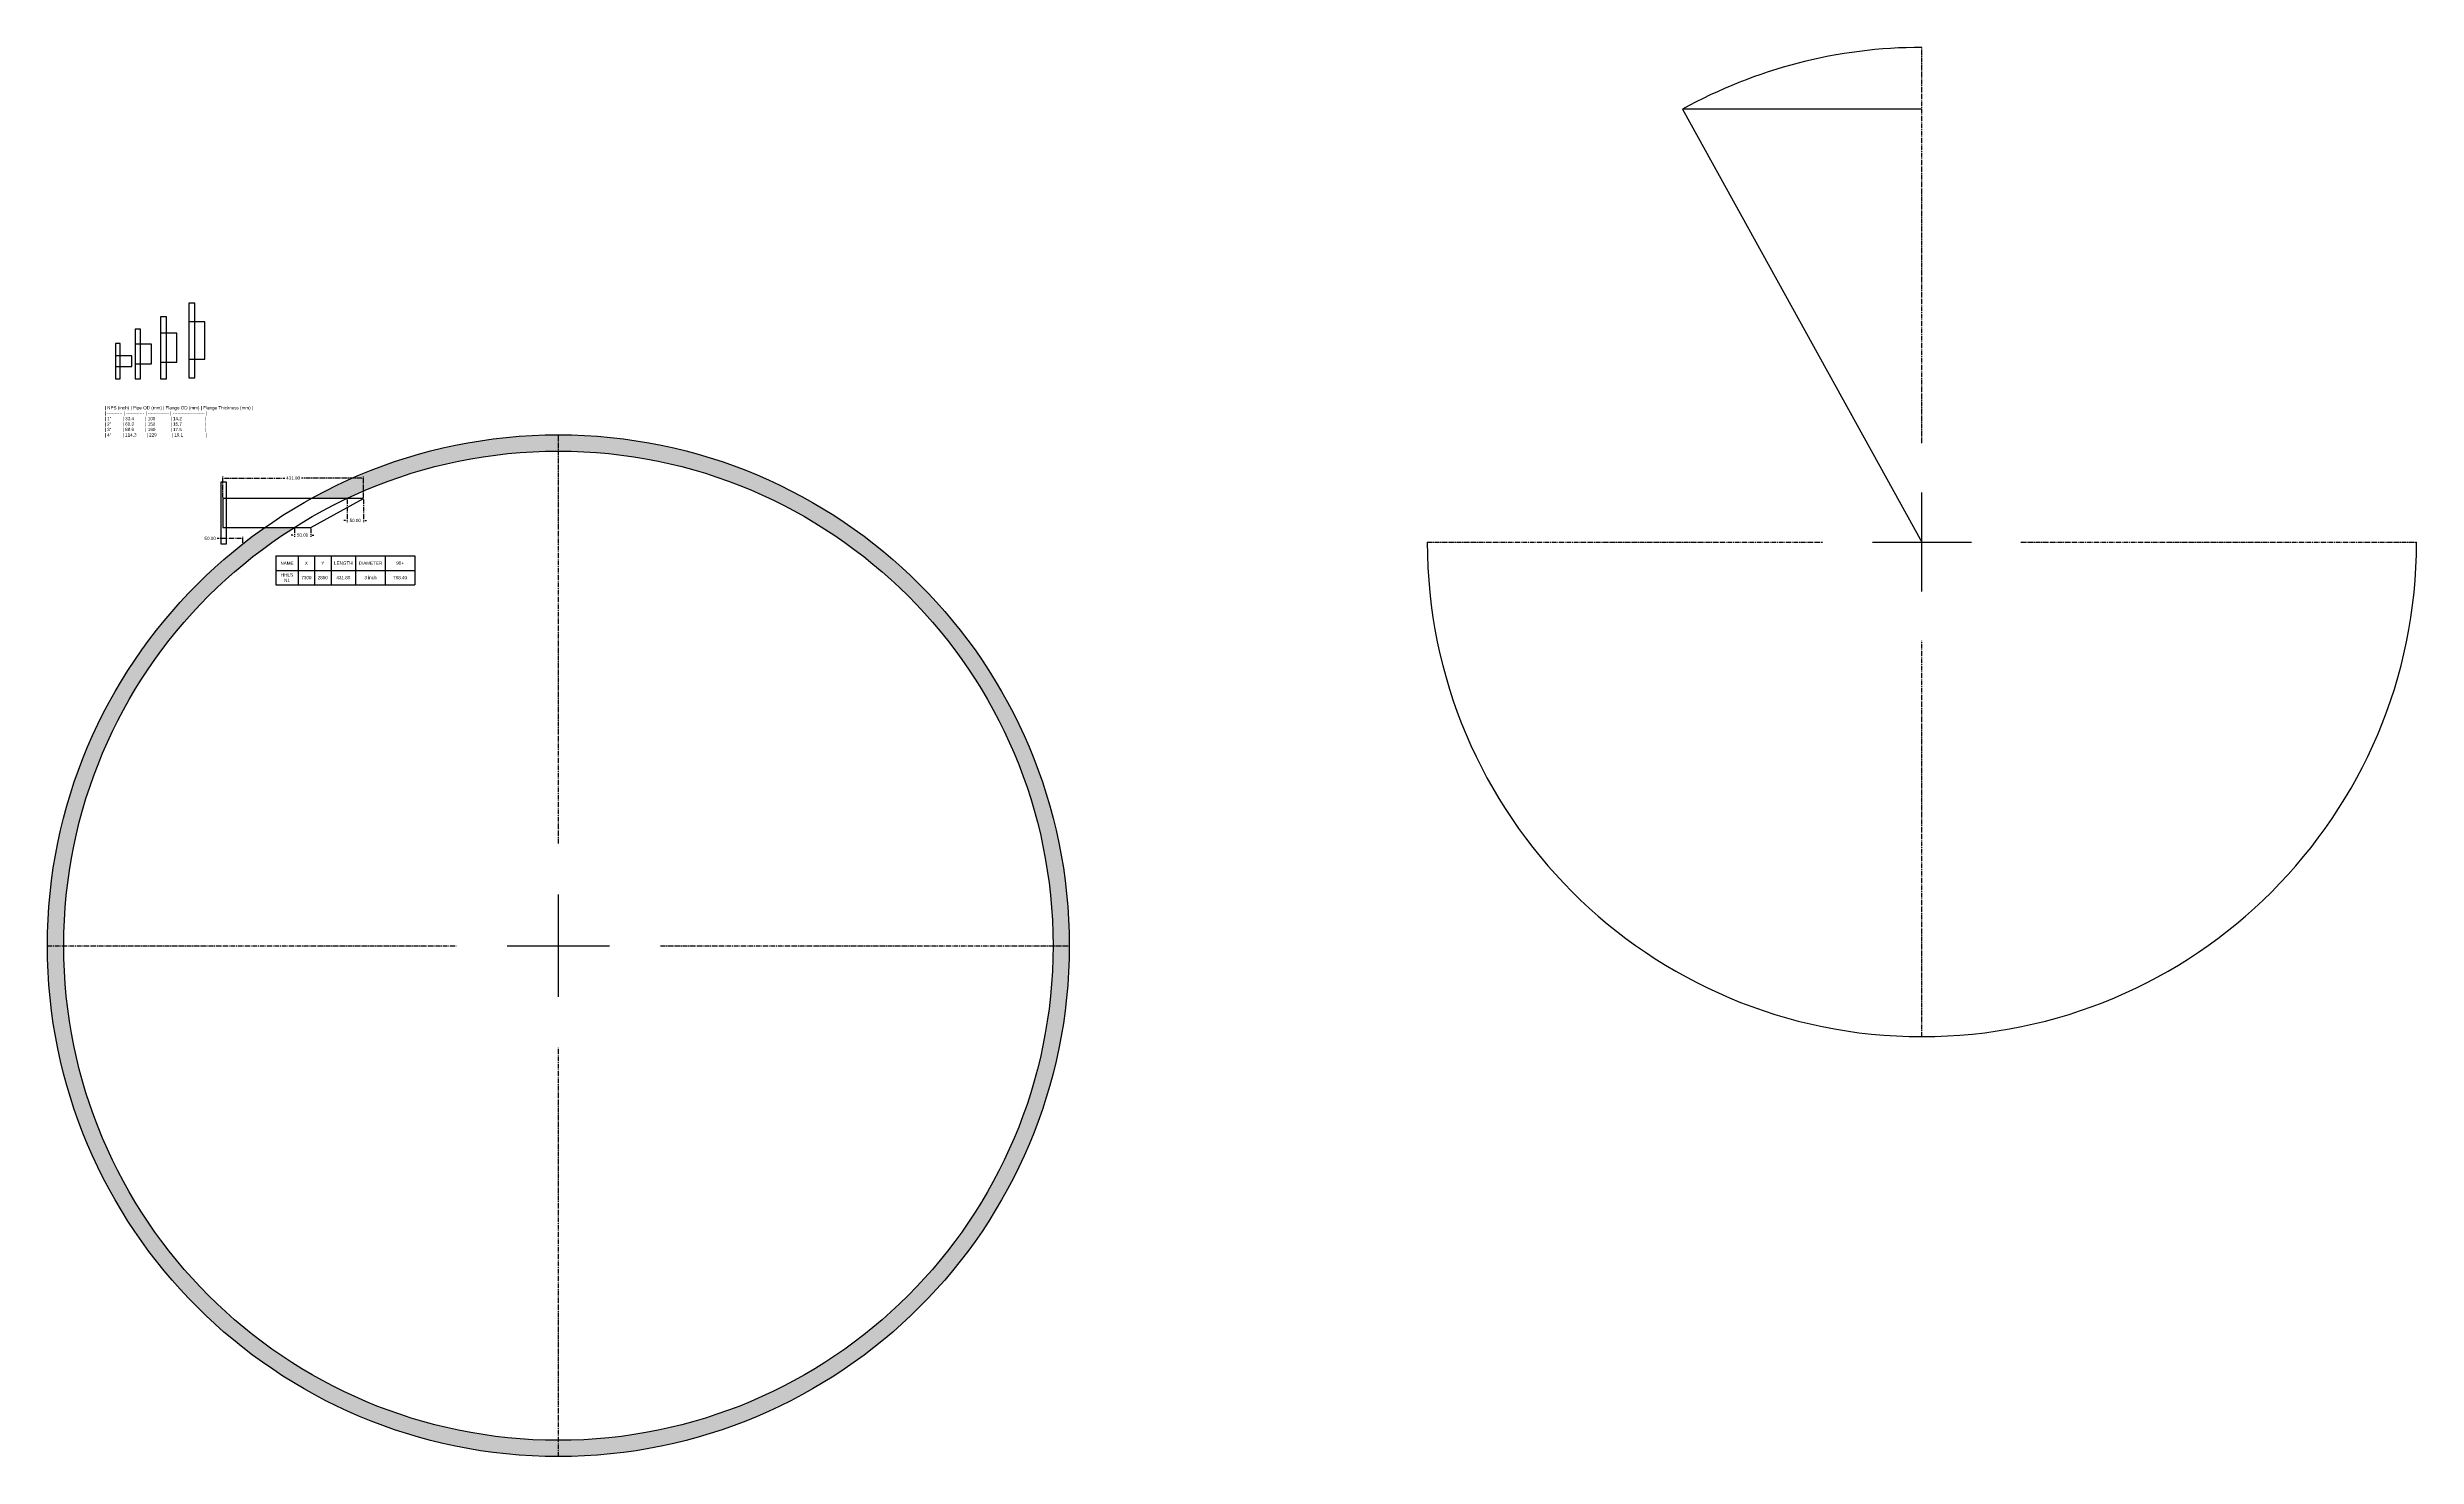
# Model space of a CAD drawing. Header units: millimetres. Extents: x 1251 to 8532, y 18 to 4349.
import ezdxf

# ---------------------------------------------------------------- set-up
doc = ezdxf.new("R2010")
doc.units = ezdxf.units.MM
doc.header["$LTSCALE"] = 20
doc.header["$MEASUREMENT"] = 0
doc.linetypes.add('CENTER2', pattern=[1.125, 0.75, -0.125, 0.125, -0.125])
doc.layers.get('Defpoints').update_dxf_attribs({"color": 10})
doc.styles.get("Standard").update_dxf_attribs({"font": 'arial.ttf', "height": 10})
doc.dimstyles.get("Standard").update_dxf_attribs({"dimtxt": 10, "dimasz": 5, "dimexe": 5, "dimexo": 3, "dimgap": 5, "dimtad": 0, "dimtih": 1, "dimtoh": 1, "dimzin": 0, "dimdsep": 46, "dimtxsty": 'Standard', "dimcen": -0.09, "dimclrd": 7, "dimclre": 7, "dimclrt": 7, "dimadec": 1, "dimazin": 0, "dimtfac": 1, "dimtofl": 0, "dimtmove": 0, "dimatfit": 3, "dimfxl": 1, "dimtolj": 1, "dimtzin": 0, "dimlwd": 25, "dimlwe": 25, "dimarcsym": 0})

# ---------------------------------------------------------------- blocks, each defined once
blk = doc.blocks.new('*D1')
at = {"color": 7, "linetype": 'CENTER2', "lineweight": 25, "transparency": 16777216}
for p, q in [((1790.5, 2965.9), (1790.5, 3030.4)), ((1795.5, 3025.4), (1980.4, 3025.4)), ((2217.3, 3025.4), (2032.3, 3025.4)), ((2222.3, 2965.9), (2222.3, 3030.4))]:
    blk.add_line(p, q, dxfattribs=at)
at = {"color": 7, "transparency": 16777216}
for points in [[(1795.5, 3026.3), (1795.5, 3024.6), (1790.5, 3025.4)], [(2217.3, 3026.3), (2217.3, 3024.6), (2222.3, 3025.4)]]:
    blk.add_solid(points, dxfattribs=at)
at = {"layer": 'Defpoints', "color": 0, "transparency": 16777216}
for p in [(1790.5, 3025.4), (1790.5, 2962.9), (2222.3, 2962.9)]:
    blk.add_point(p, dxfattribs=at)
at = {"color": 7, "transparency": 16777216, "insert": (2006.4, 3025.4), "char_height": 10, "attachment_point": 5}
blk.add_mtext('\\A1;431.80', dxfattribs=at)
blk = doc.blocks.new('*D2')
at = {"color": 7, "linetype": 'CENTER2', "lineweight": 25, "transparency": 16777216}
for p, q in [((2005.3, 2850.4), (2000.3, 2850.4)), ((2010.3, 2871), (2010.3, 2845.4)), ((2060.3, 2871), (2060.3, 2845.4)), ((2065.3, 2850.4), (2070.3, 2850.4))]:
    blk.add_line(p, q, dxfattribs=at)
at = {"color": 7, "transparency": 16777216}
for points in [[(2005.3, 2851.3), (2005.3, 2849.6), (2010.3, 2850.4)], [(2065.3, 2851.3), (2065.3, 2849.6), (2060.3, 2850.4)]]:
    blk.add_solid(points, dxfattribs=at)
at = {"layer": 'Defpoints', "color": 0, "transparency": 16777216}
for p in [(2010.3, 2874), (2060.3, 2874), (2060.3, 2850.4)]:
    blk.add_point(p, dxfattribs=at)
at = {"color": 7, "transparency": 16777216, "insert": (2035.3, 2850.4), "char_height": 10, "attachment_point": 5}
blk.add_mtext('\\A1;50.00', dxfattribs=at)
blk = doc.blocks.new('*D3')
at = {"color": 7, "linetype": 'CENTER2', "lineweight": 25, "transparency": 16777216}
for p, q in [((2172.3, 2959.9), (2172.3, 2890.2)), ((2222.3, 2959.9), (2222.3, 2890.2)), ((2167.3, 2895.2), (2162.3, 2895.2)), ((2227.3, 2895.2), (2232.3, 2895.2))]:
    blk.add_line(p, q, dxfattribs=at)
at = {"color": 7, "transparency": 16777216}
for points in [[(2167.3, 2896), (2167.3, 2894.4), (2172.3, 2895.2)], [(2227.3, 2896), (2227.3, 2894.4), (2222.3, 2895.2)]]:
    blk.add_solid(points, dxfattribs=at)
at = {"layer": 'Defpoints', "color": 0, "transparency": 16777216}
for p in [(2172.3, 2962.9), (2222.3, 2962.9), (2222.3, 2895.2)]:
    blk.add_point(p, dxfattribs=at)
at = {"color": 7, "transparency": 16777216, "insert": (2197.3, 2895.2), "char_height": 10, "attachment_point": 5}
blk.add_mtext('\\A1;50.00', dxfattribs=at)
blk = doc.blocks.new('*D4')
at = {"color": 7, "linetype": 'CENTER2', "lineweight": 25, "transparency": 16777216}
for p, q in [((1802, 2840), (1773.3, 2840)), ((1802, 2843), (1802, 2845)), ((1847, 2840), (1807, 2840)), ((1852, 2826.5), (1852, 2845))]:
    blk.add_line(p, q, dxfattribs=at)
at = {"color": 7, "transparency": 16777216}
for points in [[(1807, 2840.9), (1807, 2839.2), (1802, 2840)], [(1847, 2840.9), (1847, 2839.2), (1852, 2840)]]:
    blk.add_solid(points, dxfattribs=at)
at = {"layer": 'Defpoints', "color": 0, "transparency": 16777216}
for p in [(1802, 2840), (1852, 2840), (1852, 2823.5)]:
    blk.add_point(p, dxfattribs=at)
at = {"color": 7, "transparency": 16777216, "insert": (1751.4, 2840), "char_height": 10, "attachment_point": 5}
blk.add_mtext('\\A1;50.00', dxfattribs=at)
blk = doc.blocks.new('*T5')
at = {"color": 0, "linetype": 'ByBlock', "lineweight": -2, "transparency": 16777216}
for p, q in [((0, 0), (427.9, 0)), ((0, 0), (0, -89)), ((69.4, 0), (69.4, -89)), ((118.9, 0), (118.9, -89)), ((170, 0), (170, -89)), ((245.4, 0), (245.4, -89)), ((336.6, 0), (336.6, -89)), ((427.9, 0), (427.9, -89)), ((0, -44.5), (427.9, -44.5)), ((0, -89), (427.9, -89))]:
    blk.add_line(p, q, dxfattribs=at)
at = {"color": 0, "transparency": 16777216, "char_height": 10, "attachment_point": 5}
for s, insert, width in [('NAME', (34.7, -22.2), 69.266), ('HHLS\\PN1', (34.7, -66.7), 69.266), ('7300', (94.1, -66.7), 49.392), ('X', (94.1, -22.2), 49.392), ('2850', (144.4, -66.7), 50.945), ('Y', (144.4, -22.2), 50.945), ('LENGTH', (207.7, -22.2), 75.34), ('431.80', (207.7, -66.7), 75.34), ('DIAMETER', (291, -22.2), 91.096), ('3 inch', (291, -66.7), 91.096), ('768.40', (382.2, -66.7), 91.096), ('90+', (382.2, -22.2), 91.096)]:
    blk.add_mtext(s, dxfattribs=dict(at, insert=insert, width=width))
blk = doc.blocks.new('*U6')
at = {"color": 0, "linetype": 'CENTER2', "transparency": 16777216}
for p, q in [((0, 314), (0, 1570.12)), ((-1570.12, 0), (-314, 0)), ((314, 0), (1570.12, 0)), ((0, -1570.12), (0, -314))]:
    blk.add_line(p, q, dxfattribs=at)
at = {"color": 0, "linetype": 'Continuous', "transparency": 16777216}
for p, q in [((0, -157), (0, 157)), ((-157, 0), (157, 0))]:
    blk.add_line(p, q, dxfattribs=at)
blk = doc.blocks.new('*U8')
at = {"color": 0, "linetype": 'CENTER2', "transparency": 16777216}
for p, q in [((0, 304), (0, 1520.12)), ((-1520.12, 0), (-304, 0)), ((304, 0), (1520.12, 0)), ((0, -1520.12), (0, -304))]:
    blk.add_line(p, q, dxfattribs=at)
at = {"color": 0, "linetype": 'Continuous', "transparency": 16777216}
for p, q in [((0, -152), (0, 152)), ((-152, 0), (152, 0))]:
    blk.add_line(p, q, dxfattribs=at)

msp = doc.modelspace()

# ---------------------------------------------------------------- hatches: boundary and pattern name
h = msp.add_hatch()
h.set_pattern_fill('ANGLE', color=256, scale=30)
h.set_pattern_definition([(0, (0, 0), (0, 8.25), [6, -2.25]), (90, (0, 0), (-8.25, 5e-16), [6, -2.25])])
h.paths.add_polyline_path([(4341.349, 1588.45, -1), (1301.349, 1588.45, -0.25746849), (2010.324, 2874), (1920.093, 2874, 0.24454589), (1251.349, 1588.45, 1), (4391.349, 1588.45, 0.57098117), (2062.542, 2962.9), (2172.282, 2962.9, -0.55020034)])

# ---------------------------------------------------------------- linework, layer by layer
for p, q in [((7011.432, 4158.854), (6275.348, 4158.854)), ((6275.348, 4158.854), (7011.432, 2828.974))]:
    msp.add_line(p, q)
for points in [[(1599.318, 3330.957), (1616.818, 3330.957), (1616.818, 3520.957), (1599.318, 3520.957)], [(1685.504, 3334.012), (1704.604, 3334.012), (1704.604, 3563.012), (1685.504, 3563.012)], [(1685.504, 3391.362), (1735.504, 3391.362), (1735.504, 3505.662), (1685.504, 3505.662)], [(1460.769, 3330.66), (1474.969, 3330.66), (1474.969, 3438.66), (1460.769, 3438.66)], [(1521.203, 3330.66), (1536.903, 3330.66), (1536.903, 3482.66), (1521.203, 3482.66)], [(1521.203, 3376.51), (1571.203, 3376.51), (1571.203, 3436.81), (1521.203, 3436.81)], [(1599.318, 3381.507), (1649.318, 3381.507), (1649.318, 3470.407), (1599.318, 3470.407)], [(1460.769, 3367.96), (1510.769, 3367.96), (1510.769, 3401.36), (1460.769, 3401.36)], [(1784.48, 2823.45), (1801.98, 2823.45), (1801.98, 3013.45), (1784.48, 3013.45)], [(1790.48, 2874), (2060.324, 2874), (2222.282, 2962.9), (1790.48, 2962.9)]]:
    msp.add_lwpolyline(points, close=True)
for radius in [1570, 1520]:
    msp.add_circle((2821.349, 1588.45), radius)
for start, end in [(90, 118.9643664), (180, 0)]:
    msp.add_arc((7011.432, 2828.974), 1520, start, end)

# ---------------------------------------------------------------- block references
at = {"linetype": 'CENTER2'}
for name, p in [('*U8', (7011.432, 2828.974)), ('*U6', (2821.349, 1588.45))]:
    msp.add_blockref(name, p, dxfattribs=at)
msp.add_blockref('*T5', (1952.958, 2786.284))

# ---------------------------------------------------------------- texts
at = {"insert": (1427.488, 3246.572), "char_height": 10, "width": 476.05252, "attachment_point": 1}
msp.add_mtext('| NPS (inch) | Pipe OD (mm) | Flange OD (mm) | Flange Thickness (mm) |\\P| ---------- | ------------ | -------------- | --------------------- |\\P| 1"         | 33.4         | 108            | 14.2                  |\\P| 2"         | 60.3         | 152            | 15.7                  |\\P| 3"         | 88.9         | 190            | 17.5                  |\\P| 4"         | 114.3        | 229            | 19.1                  |\\P', dxfattribs=at)

# ---------------------------------------------------------------- dimensions: what is measured, and where the dimension line sits
for base, p1, p2, picture, middle in [((1790.48, 3025.441), (2222.282, 2962.9), (1790.48, 2962.9), '*D1', (2006.381, 3025.441)), ((2222.282, 2895.208), (2172.282, 2962.9), (2222.282, 2962.9), '*D3', (2197.282, 2895.208)), ((2060.324, 2850.426), (2010.324, 2874), (2060.324, 2874), '*D2', (2035.324, 2850.426))]:
    dim = msp.add_linear_dim(base=base, p1=p1, p2=p2, dimstyle='Standard')
    dim.commit()
    dim.dimension.update_dxf_attribs({"geometry": picture, "text_midpoint": middle})
dim = msp.add_linear_dim(base=(1851.98, 2840.035), p1=(1801.98, 2840.035), p2=(1851.98, 2823.45), dimstyle='Standard')
dim.commit()
dim.dimension.update_dxf_attribs({"geometry": '*D4', "text_midpoint": (1751.401, 2840.035), "dimtype": 160})

doc.saveas('drawing.dxf')
